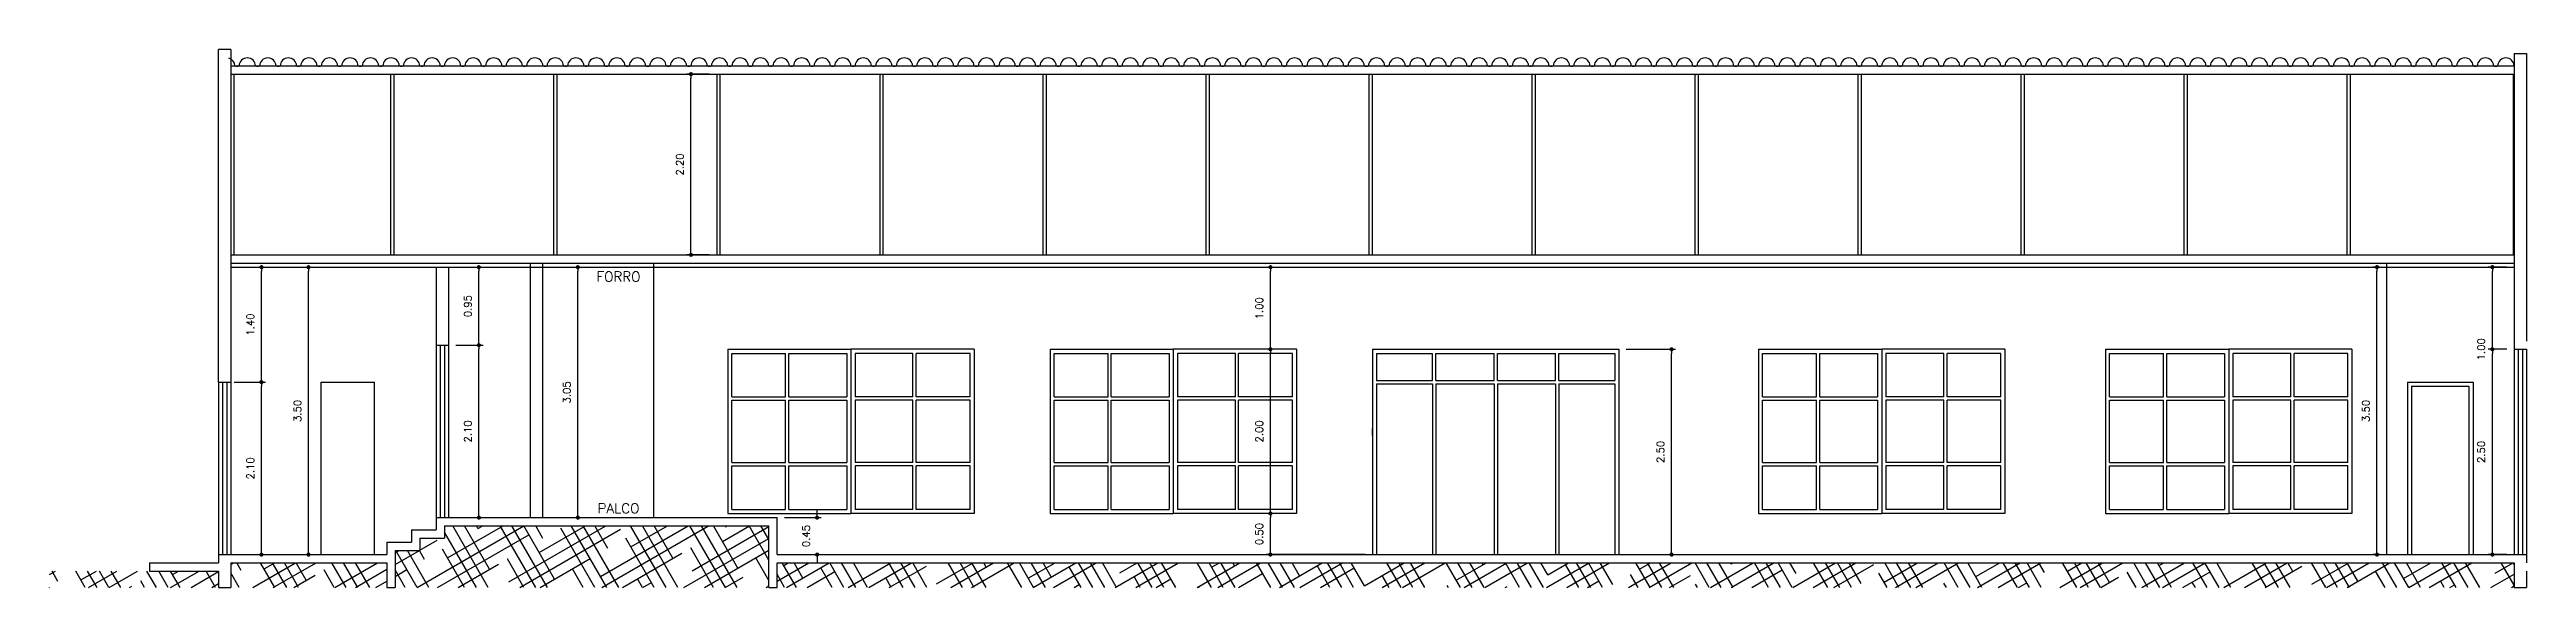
# Model space of a CAD drawing. Extents: x -206 to -86, y 71 to 127.
# Drawn here: x -119.97 to -89.81, y 120.13 to 126.68 of the extents above; entities that cross this region are included whole.
import ezdxf
from ezdxf.enums import TextEntityAlignment as Align

# ---------------------------------------------------------------- set-up
doc = ezdxf.new("R2010")
doc.units = 0
doc.header["$MEASUREMENT"] = 0
doc.layers.get('0').update_dxf_attribs({"linetype": 'CONTINUOUS'})
doc.layers.get('DEFPOINTS').update_dxf_attribs({"linetype": 'CONTINUOUS'})
for name, color, linetype in [('ALVENARIA', 7, 'CONTINUOUS'), ('ALVENARIA1', 44, 'CONTINUOUS'), ('COBERTURA', 6, 'CONTINUOUS'), ('COTA', 1, 'CONTINUOUS'), ('HATCH', 30, 'CONTINUOUS'), ('JAPOR', 142, 'CONTINUOUS'), ('TEXTO2', 40, 'CONTINUOUS')]:
    doc.layers.add(name, color=color, linetype=linetype)
doc.styles.add('SIMPLEX', font='SIMPLEX.SHX')
doc.dimstyles.new('DIM50', dxfattribs={"dimtxt": 0.09, "dimasz": 0.05, "dimexe": 0.05, "dimexo": 0.09, "dimgap": 0.09, "dimtad": 1, "dimzin": 0, "dimdsep": 46, "dimtxsty": 'SIMPLEX', "dimblk": 'DOT', "dimcen": 0.09, "dimadec": 0, "dimazin": 0, "dimtfac": 1, "dimtix": 1, "dimtofl": 0, "dimtmove": 2, "dimatfit": 3, "dimldrblk": 'DOT', "dimfxl": 1, "dimtolj": 1, "dimtzin": 0, "dimarcsym": 0})
pattern_1 = [(30, (77.01125, 8.7007), (0.3705127, 0.358253175), [2, -1]), (120, (77.01125, 8.7007), (0.141746825, -0.4955127), [2, -1])]

msp = doc.modelspace()

# ---------------------------------------------------------------- texts
at = {"layer": 'TEXTO2', "style": 'SIMPLEX'}
for s, p in [('FORRO', (-113.04, 123.852)), ('PALCO', (-113.04, 121.03))]:
    msp.add_text(s, height=0.12, dxfattribs=at).set_placement(p, align=Align.CENTER)

# ---------------------------------------------------------------- blocks, each defined once
blk = doc.blocks.new('DOT')
at = {"layer": 'ALVENARIA', "color": 0, "linetype": 'ByBlock'}
blk.add_line((-0.5, 0), (-1, 0), dxfattribs=at)
at = {"layer": 'ALVENARIA', "color": 0, "linetype": 'ByBlock', "const_width": 0.5}
blk.add_lwpolyline([(-0.25, 0, 1), (0.25, 0, 1)], format="xyb", close=True, dxfattribs=at)
blk = doc.blocks.new('*D160')
at = {"color": 0, "linetype": 'ByBlock'}
for p, q in [((-117.67, 124.027), (-116.765, 124.027)), ((-116.815, 120.577), (-116.815, 123.977)), ((-117.67, 120.527), (-116.765, 120.527))]:
    blk.add_line(p, q, dxfattribs=at)
at = {"layer": 'DEFPOINTS', "color": 0, "linetype": 'ByBlock'}
for p in [(-117.76, 124.027), (-116.815, 124.027), (-117.76, 120.527)]:
    blk.add_point(p, dxfattribs=at)
at = {"color": 0, "linetype": 'ByBlock', "xscale": 0.05, "yscale": 0.05, "zscale": 0.05}
for p, rotation in [((-116.815, 124.027), 90), ((-116.815, 120.527), 270)]:
    blk.add_blockref('DOT', p, dxfattribs=dict(at, rotation=rotation))
at = {"color": 0, "linetype": 'ByBlock', "insert": (-116.95, 122.277), "char_height": 0.09, "attachment_point": 5, "rotation": 90, "style": 'SIMPLEX'}
blk.add_mtext('\\A1;3.50', dxfattribs=at)
blk = doc.blocks.new('*D161')
at = {"color": 0, "linetype": 'ByBlock'}
for p, q in [((-91.6, 124.027), (-91.68, 124.027)), ((-91.63, 120.577), (-91.63, 123.977)), ((-91.6, 120.527), (-91.68, 120.527))]:
    blk.add_line(p, q, dxfattribs=at)
at = {"layer": 'DEFPOINTS', "color": 0, "linetype": 'ByBlock'}
for p in [(-91.63, 124.027), (-91.51, 124.027), (-91.51, 120.527)]:
    blk.add_point(p, dxfattribs=at)
at = {"color": 0, "linetype": 'ByBlock', "xscale": 0.05, "yscale": 0.05, "zscale": 0.05}
for p, rotation in [((-91.63, 124.027), 90), ((-91.63, 120.527), 270)]:
    blk.add_blockref('DOT', p, dxfattribs=dict(at, rotation=rotation))
at = {"color": 0, "linetype": 'ByBlock', "insert": (-91.765, 122.277), "char_height": 0.09, "attachment_point": 5, "rotation": 90, "style": 'SIMPLEX'}
blk.add_mtext('\\A1;3.50', dxfattribs=at)
blk = doc.blocks.new('*D181')
at = {"color": 0, "linetype": 'ByBlock'}
for p, q in [((-90.05, 123.027), (-90.275, 123.027)), ((-90.225, 120.577), (-90.225, 122.977)), ((-90.05, 120.527), (-90.275, 120.527))]:
    blk.add_line(p, q, dxfattribs=at)
at = {"layer": 'DEFPOINTS', "color": 0, "linetype": 'ByBlock'}
for p in [(-90.225, 123.027), (-89.96, 123.027), (-89.96, 120.527)]:
    blk.add_point(p, dxfattribs=at)
at = {"color": 0, "linetype": 'ByBlock', "xscale": 0.05, "yscale": 0.05, "zscale": 0.05}
for p, rotation in [((-90.225, 123.027), 90), ((-90.225, 120.527), 270)]:
    blk.add_blockref('DOT', p, dxfattribs=dict(at, rotation=rotation))
at = {"color": 0, "linetype": 'ByBlock', "insert": (-90.36, 121.777), "char_height": 0.09, "attachment_point": 5, "rotation": 90, "style": 'SIMPLEX'}
blk.add_mtext('\\A1;2.50', dxfattribs=at)
blk = doc.blocks.new('*D182')
at = {"color": 0, "linetype": 'ByBlock'}
for p, q in [((-90.05, 124.027), (-90.275, 124.027)), ((-90.225, 123.077), (-90.225, 123.977)), ((-90.05, 123.027), (-90.275, 123.027))]:
    blk.add_line(p, q, dxfattribs=at)
at = {"layer": 'DEFPOINTS', "color": 0, "linetype": 'ByBlock'}
for p in [(-90.225, 124.027), (-89.96, 124.027), (-89.96, 123.027)]:
    blk.add_point(p, dxfattribs=at)
at = {"color": 0, "linetype": 'ByBlock', "xscale": 0.05, "yscale": 0.05, "zscale": 0.05}
for p, rotation in [((-90.225, 124.027), 90), ((-90.225, 123.027), 270)]:
    blk.add_blockref('DOT', p, dxfattribs=dict(at, rotation=rotation))
at = {"color": 0, "linetype": 'ByBlock', "insert": (-90.36, 123.027), "char_height": 0.09, "attachment_point": 5, "rotation": 90, "style": 'SIMPLEX'}
blk.add_mtext('\\A1;1.00', dxfattribs=at)
blk = doc.blocks.new('*D188')
at = {"color": 0, "linetype": 'ByBlock'}
for p, q in [((-117.72, 122.627), (-117.338, 122.627)), ((-117.388, 120.577), (-117.388, 122.577)), ((-117.67, 120.527), (-117.338, 120.527))]:
    blk.add_line(p, q, dxfattribs=at)
at = {"layer": 'DEFPOINTS', "color": 0, "linetype": 'ByBlock'}
for p in [(-117.81, 122.627), (-117.388, 122.627), (-117.76, 120.527)]:
    blk.add_point(p, dxfattribs=at)
at = {"color": 0, "linetype": 'ByBlock', "xscale": 0.05, "yscale": 0.05, "zscale": 0.05}
for p, rotation in [((-117.388, 122.627), 90), ((-117.388, 120.527), 270)]:
    blk.add_blockref('DOT', p, dxfattribs=dict(at, rotation=rotation))
at = {"color": 0, "linetype": 'ByBlock', "insert": (-117.523, 121.577), "char_height": 0.09, "attachment_point": 5, "rotation": 90, "style": 'SIMPLEX'}
blk.add_mtext('\\A1;2.10', dxfattribs=at)
blk = doc.blocks.new('*D189')
at = {"color": 0, "linetype": 'ByBlock'}
for p, q in [((-117.67, 124.027), (-117.338, 124.027)), ((-117.388, 122.677), (-117.388, 123.977))]:
    blk.add_line(p, q, dxfattribs=at)
at = {"layer": 'DEFPOINTS', "color": 0, "linetype": 'ByBlock'}
for p in [(-117.76, 124.027), (-117.388, 124.027), (-117.81, 122.627)]:
    blk.add_point(p, dxfattribs=at)
at = {"color": 0, "linetype": 'ByBlock', "xscale": 0.05, "yscale": 0.05, "zscale": 0.05}
for p, rotation in [((-117.388, 124.027), 90), ((-117.388, 122.627), 270)]:
    blk.add_blockref('DOT', p, dxfattribs=dict(at, rotation=rotation))
at = {"color": 0, "linetype": 'ByBlock', "insert": (-117.523, 123.327), "char_height": 0.09, "attachment_point": 5, "rotation": 90, "style": 'SIMPLEX'}
blk.add_mtext('\\A1;1.40', dxfattribs=at)
blk = doc.blocks.new('*D190')
at = {"color": 0, "linetype": 'ByBlock'}
for p, q in [((-115.02, 123.077), (-114.69, 123.077)), ((-114.74, 121.027), (-114.74, 123.027)), ((-115.02, 120.977), (-114.69, 120.977))]:
    blk.add_line(p, q, dxfattribs=at)
at = {"layer": 'DEFPOINTS', "color": 0, "linetype": 'ByBlock'}
for p in [(-115.11, 123.077), (-114.74, 123.077), (-115.11, 120.977)]:
    blk.add_point(p, dxfattribs=at)
at = {"color": 0, "linetype": 'ByBlock', "xscale": 0.05, "yscale": 0.05, "zscale": 0.05}
for p, rotation in [((-114.74, 123.077), 90), ((-114.74, 120.977), 270)]:
    blk.add_blockref('DOT', p, dxfattribs=dict(at, rotation=rotation))
at = {"color": 0, "linetype": 'ByBlock', "insert": (-114.875, 122.027), "char_height": 0.09, "attachment_point": 5, "rotation": 90, "style": 'SIMPLEX'}
blk.add_mtext('\\A1;2.10', dxfattribs=at)
blk = doc.blocks.new('*D191')
at = {"color": 0, "linetype": 'ByBlock'}
for p, q in [((-115.02, 124.027), (-114.69, 124.027)), ((-114.74, 123.127), (-114.74, 123.977))]:
    blk.add_line(p, q, dxfattribs=at)
at = {"layer": 'DEFPOINTS', "color": 0, "linetype": 'ByBlock'}
for p in [(-115.11, 124.027), (-114.74, 124.027), (-115.11, 123.077)]:
    blk.add_point(p, dxfattribs=at)
at = {"color": 0, "linetype": 'ByBlock', "xscale": 0.05, "yscale": 0.05, "zscale": 0.05}
for p, rotation in [((-114.74, 124.027), 90), ((-114.74, 123.077), 270)]:
    blk.add_blockref('DOT', p, dxfattribs=dict(at, rotation=rotation))
at = {"color": 0, "linetype": 'ByBlock', "insert": (-114.875, 123.552), "char_height": 0.09, "attachment_point": 5, "rotation": 90, "style": 'SIMPLEX'}
blk.add_mtext('\\A1;0.95', dxfattribs=at)
blk = doc.blocks.new('*D192')
at = {"color": 0, "linetype": 'ByBlock'}
for p, q in [((-113.87, 124.027), (-113.485, 124.027)), ((-113.535, 121.027), (-113.535, 123.977)), ((-113.87, 120.977), (-113.485, 120.977))]:
    blk.add_line(p, q, dxfattribs=at)
at = {"layer": 'DEFPOINTS', "color": 0, "linetype": 'ByBlock'}
for p in [(-113.96, 124.027), (-113.535, 124.027), (-113.96, 120.977)]:
    blk.add_point(p, dxfattribs=at)
at = {"color": 0, "linetype": 'ByBlock', "xscale": 0.05, "yscale": 0.05, "zscale": 0.05}
for p, rotation in [((-113.535, 124.027), 90), ((-113.535, 120.977), 270)]:
    blk.add_blockref('DOT', p, dxfattribs=dict(at, rotation=rotation))
at = {"color": 0, "linetype": 'ByBlock', "insert": (-113.67, 122.502), "char_height": 0.09, "attachment_point": 5, "rotation": 90, "style": 'SIMPLEX'}
blk.add_mtext('\\A1;3.05', dxfattribs=at)
blk = doc.blocks.new('*D193')
at = {"color": 0, "linetype": 'ByBlock'}
for p, q in [((-104.875, 121.027), (-105.153, 121.027)), ((-105.103, 120.577), (-105.103, 120.977)), ((-103.95, 120.527), (-105.153, 120.527))]:
    blk.add_line(p, q, dxfattribs=at)
at = {"layer": 'DEFPOINTS', "color": 0, "linetype": 'ByBlock'}
for p in [(-105.103, 121.027), (-104.785, 121.027), (-103.86, 120.527)]:
    blk.add_point(p, dxfattribs=at)
at = {"color": 0, "linetype": 'ByBlock', "xscale": 0.05, "yscale": 0.05, "zscale": 0.05}
for p, rotation in [((-105.103, 121.027), 90), ((-105.103, 120.527), 270)]:
    blk.add_blockref('DOT', p, dxfattribs=dict(at, rotation=rotation))
at = {"color": 0, "linetype": 'ByBlock', "insert": (-105.238, 120.777), "char_height": 0.09, "attachment_point": 5, "rotation": 90, "style": 'SIMPLEX'}
blk.add_mtext('\\A1;0.50', dxfattribs=at)
blk = doc.blocks.new('*D194')
at = {"color": 0, "linetype": 'ByBlock'}
for p, q in [((-104.875, 123.027), (-105.153, 123.027)), ((-105.103, 121.077), (-105.103, 122.977))]:
    blk.add_line(p, q, dxfattribs=at)
at = {"layer": 'DEFPOINTS', "color": 0, "linetype": 'ByBlock'}
for p in [(-105.103, 123.027), (-104.785, 123.027), (-104.785, 121.027)]:
    blk.add_point(p, dxfattribs=at)
at = {"color": 0, "linetype": 'ByBlock', "xscale": 0.05, "yscale": 0.05, "zscale": 0.05}
for p, rotation in [((-105.103, 123.027), 90), ((-105.103, 121.027), 270)]:
    blk.add_blockref('DOT', p, dxfattribs=dict(at, rotation=rotation))
at = {"color": 0, "linetype": 'ByBlock', "insert": (-105.238, 122.027), "char_height": 0.09, "attachment_point": 5, "rotation": 90, "style": 'SIMPLEX'}
blk.add_mtext('\\A1;2.00', dxfattribs=at)
blk = doc.blocks.new('*D195')
at = {"color": 0, "linetype": 'ByBlock'}
for p, q in [((-113.87, 124.027), (-105.053, 124.027)), ((-105.103, 123.077), (-105.103, 123.977))]:
    blk.add_line(p, q, dxfattribs=at)
at = {"layer": 'DEFPOINTS', "color": 0, "linetype": 'ByBlock'}
for p in [(-113.96, 124.027), (-105.103, 124.027), (-104.785, 123.027)]:
    blk.add_point(p, dxfattribs=at)
at = {"color": 0, "linetype": 'ByBlock', "xscale": 0.05, "yscale": 0.05, "zscale": 0.05}
for p, rotation in [((-105.103, 124.027), 90), ((-105.103, 123.027), 270)]:
    blk.add_blockref('DOT', p, dxfattribs=dict(at, rotation=rotation))
at = {"color": 0, "linetype": 'ByBlock', "insert": (-105.238, 123.527), "char_height": 0.09, "attachment_point": 5, "rotation": 90, "style": 'SIMPLEX'}
blk.add_mtext('\\A1;1.00', dxfattribs=at)
blk = doc.blocks.new('*D196')
at = {"color": 0, "linetype": 'ByBlock'}
for p, q in [((-100.77, 123.027), (-100.169, 123.027)), ((-100.219, 120.577), (-100.219, 122.977)), ((-100.77, 120.527), (-100.169, 120.527))]:
    blk.add_line(p, q, dxfattribs=at)
at = {"layer": 'DEFPOINTS', "color": 0, "linetype": 'ByBlock'}
for p in [(-100.86, 123.027), (-100.219, 123.027), (-100.86, 120.527)]:
    blk.add_point(p, dxfattribs=at)
at = {"color": 0, "linetype": 'ByBlock', "xscale": 0.05, "yscale": 0.05, "zscale": 0.05}
for p, rotation in [((-100.219, 123.027), 90), ((-100.219, 120.527), 270)]:
    blk.add_blockref('DOT', p, dxfattribs=dict(at, rotation=rotation))
at = {"color": 0, "linetype": 'ByBlock', "insert": (-100.354, 121.777), "char_height": 0.09, "attachment_point": 5, "rotation": 90, "style": 'SIMPLEX'}
blk.add_mtext('\\A1;2.50', dxfattribs=at)
blk = doc.blocks.new('*D197')
at = {"color": 0, "linetype": 'ByBlock'}
for p, q in [((-111.02, 120.977), (-110.572, 120.977)), ((-110.622, 121.027), (-110.622, 121.077)), ((-111.02, 120.527), (-110.572, 120.527)), ((-110.622, 120.477), (-110.622, 120.427))]:
    blk.add_line(p, q, dxfattribs=at)
at = {"layer": 'DEFPOINTS', "color": 0, "linetype": 'ByBlock'}
for p in [(-111.11, 120.977), (-110.622, 120.977), (-111.11, 120.527)]:
    blk.add_point(p, dxfattribs=at)
at = {"color": 0, "linetype": 'ByBlock', "xscale": 0.05, "yscale": 0.05, "zscale": 0.05}
for p, rotation in [((-110.622, 120.977), 270), ((-110.622, 120.527), 90)]:
    blk.add_blockref('DOT', p, dxfattribs=dict(at, rotation=rotation))
at = {"color": 0, "linetype": 'ByBlock', "insert": (-110.757, 120.752), "char_height": 0.09, "attachment_point": 5, "rotation": 90, "style": 'SIMPLEX'}
blk.add_mtext('\\A1;0.45', dxfattribs=at)
blk = doc.blocks.new('*D210')
at = {"color": 0, "linetype": 'ByBlock'}
for p, q in [((-111.935, 126.377), (-112.208, 126.377)), ((-112.158, 124.227), (-112.158, 126.327)), ((-111.935, 124.177), (-112.208, 124.177))]:
    blk.add_line(p, q, dxfattribs=at)
at = {"layer": 'DEFPOINTS', "color": 0, "linetype": 'ByBlock'}
for p in [(-112.158, 126.377), (-111.845, 126.377), (-111.845, 124.177)]:
    blk.add_point(p, dxfattribs=at)
at = {"color": 0, "linetype": 'ByBlock', "xscale": 0.05, "yscale": 0.05, "zscale": 0.05}
for p, rotation in [((-112.158, 126.377), 90), ((-112.158, 124.177), 270)]:
    blk.add_blockref('DOT', p, dxfattribs=dict(at, rotation=rotation))
at = {"color": 0, "linetype": 'ByBlock', "insert": (-112.293, 125.277), "char_height": 0.09, "attachment_point": 5, "rotation": 90, "style": 'SIMPLEX'}
blk.add_mtext('\\A1;2.20', dxfattribs=at)

# ---------------------------------------------------------------- dimensions: what is measured, and where the dimension line sits
at = {"layer": 'COTA'}
for base, p1, p2, picture, middle in [((-117.388, 124.027), (-117.81, 122.627), (-117.76, 124.027), '*D189', (-117.523, 123.327)), ((-114.74, 124.027), (-115.11, 123.077), (-115.11, 124.027), '*D191', (-114.875, 123.552)), ((-105.103, 124.027), (-104.785, 123.027), (-113.96, 124.027), '*D195', (-105.238, 123.527)), ((-105.103, 123.027), (-104.785, 121.027), (-104.785, 123.027), '*D194', (-105.238, 122.027))]:
    dim = msp.add_linear_dim(base=base, p1=p1, p2=p2, angle=90, dimstyle='DIM50', override={"dimse1": 1}, dxfattribs=at)
    dim.commit()
    dim.dimension.update_dxf_attribs({"geometry": picture, "text_midpoint": middle})
for base, p1, p2, picture, middle in [((-116.815, 124.027), (-117.76, 120.527), (-117.76, 124.027), '*D160', (-116.95, 122.277)), ((-113.535, 124.027), (-113.96, 120.977), (-113.96, 124.027), '*D192', (-113.67, 122.502)), ((-91.63, 124.027), (-91.51, 120.527), (-91.51, 124.027), '*D161', (-91.765, 122.277)), ((-114.74, 123.077), (-115.11, 120.977), (-115.11, 123.077), '*D190', (-114.875, 122.027)), ((-100.219, 123.027), (-100.86, 120.527), (-100.86, 123.027), '*D196', (-100.354, 121.777)), ((-90.225, 123.027), (-89.96, 120.527), (-89.96, 123.027), '*D181', (-90.36, 121.777)), ((-117.388, 122.627), (-117.76, 120.527), (-117.81, 122.627), '*D188', (-117.523, 121.577)), ((-110.622, 120.977), (-111.11, 120.527), (-111.11, 120.977), '*D197', (-110.757, 120.752)), ((-105.103, 121.027), (-103.86, 120.527), (-104.785, 121.027), '*D193', (-105.238, 120.777))]:
    dim = msp.add_linear_dim(base=base, p1=p1, p2=p2, angle=90, dimstyle='DIM50', dxfattribs=at)
    dim.commit()
    dim.dimension.update_dxf_attribs({"geometry": picture, "text_midpoint": middle})
dim = msp.add_linear_dim(base=(-90.225, 124.027), p1=(-89.96, 123.027), p2=(-89.96, 124.027), angle=90, dimstyle='DIM50', dxfattribs=at)
dim.commit()
dim.dimension.update_dxf_attribs({"geometry": '*D182', "text_midpoint": (-90.36, 123.027), "dimtype": 160})
at = {"layer": 'HATCH'}
dim = msp.add_linear_dim(base=(-112.158, 126.377), p1=(-111.845, 124.177), p2=(-111.845, 126.377), angle=90, dimstyle='DIM50', dxfattribs=at)
dim.commit()
dim.dimension.update_dxf_attribs({"geometry": '*D210', "text_midpoint": (-112.293, 125.277)})

# ---------------------------------------------------------------- hatches: boundary and pattern name
at = {"layer": 'HATCH'}
h = msp.add_hatch(dxfattribs=at)
h.set_pattern_fill('HOUND', color=256, scale=2, angle=30, style=0)
h.set_pattern_definition(pattern_1)
h.paths.add_polyline_path([(-117.91, 120.327), (-118.752, 120.327), (-119.968, 120.327), (-119.968, 120.127), (-117.91, 120.127)])
h.paths.add_polyline_path([(-115.86, 120.427), (-117.76, 120.427), (-117.76, 120.127), (-115.86, 120.127)])
h.paths.add_polyline_path([(-111.21, 120.877), (-115.16, 120.877), (-115.16, 120.727), (-115.46, 120.727), (-115.46, 120.577), (-115.76, 120.577), (-115.76, 120.127), (-111.21, 120.127)])
h = msp.add_hatch(dxfattribs=at)
h.set_pattern_fill('HOUND', color=256, scale=2, angle=30, style=0)
h.set_pattern_definition(pattern_1)
h.paths.add_polyline_path([(-89.96, 120.427), (-91.51, 120.427), (-111.11, 120.427), (-111.11, 120.127), (-89.96, 120.127)])

# ---------------------------------------------------------------- linework, layer by layer
at = {"layer": 'ALVENARIA'}
for p, q in [((-117.91, 122.627), (-117.91, 126.677)), ((-117.76, 126.677), (-117.91, 126.677)), ((-117.76, 126.677), (-117.76, 122.627)), ((-89.96, 126.627), (-89.96, 123.027)), ((-89.96, 126.627), (-89.81, 126.627)), ((-89.81, 126.627), (-89.81, 123.127)), ((-115.26, 124.027), (-115.26, 123.077)), ((-115.11, 124.027), (-115.11, 123.077)), ((-114.11, 120.977), (-114.11, 124.077)), ((-114.11, 120.977), (-114.11, 124.027)), ((-113.96, 120.977), (-113.96, 124.077)), ((-113.96, 120.977), (-113.96, 124.027)), ((-115.26, 123.077), (-115.11, 123.077)), ((-89.96, 123.027), (-89.81, 123.027)), ((-89.96, 123.027), (-89.81, 123.027)), ((-89.96, 123.027), (-89.96, 123.027)), ((-89.81, 123.027), (-89.81, 123.027)), ((-117.91, 122.627), (-117.76, 122.627)), ((-115.26, 120.977), (-111.11, 120.977)), ((-115.26, 120.977), (-115.26, 120.827)), ((-111.11, 120.527), (-111.11, 120.977)), ((-115.86, 120.677), (-115.86, 120.527)), ((-115.86, 120.677), (-115.56, 120.677)), ((-115.56, 120.827), (-115.56, 120.677)), ((-115.56, 120.827), (-115.26, 120.827)), ((-115.46, 120.727), (-115.16, 120.727)), ((-115.46, 120.727), (-115.46, 120.577)), ((-115.16, 120.877), (-111.21, 120.877)), ((-115.16, 120.877), (-115.16, 120.727)), ((-111.21, 120.127), (-111.21, 120.877)), ((-118.752, 120.427), (-117.91, 120.427)), ((-118.752, 120.427), (-118.752, 120.327)), ((-117.91, 120.527), (-115.86, 120.527)), ((-117.91, 120.527), (-117.91, 120.427)), ((-117.76, 120.427), (-117.76, 120.127)), ((-117.76, 120.427), (-115.86, 120.427)), ((-115.86, 120.427), (-115.86, 120.127)), ((-115.76, 120.577), (-115.46, 120.577)), ((-115.76, 120.577), (-115.76, 120.127)), ((-111.11, 120.527), (-89.81, 120.527)), ((-111.11, 120.127), (-111.11, 120.427)), ((-111.11, 120.427), (-91.51, 120.427)), ((-91.51, 120.427), (-89.96, 120.427)), ((-89.96, 120.427), (-89.96, 120.127)), ((-89.81, 120.527), (-89.81, 120.427)), ((-118.752, 120.327), (-117.91, 120.327)), ((-117.91, 120.327), (-117.91, 120.127)), ((-117.91, 120.127), (-117.76, 120.127)), ((-115.86, 120.127), (-115.76, 120.127)), ((-111.21, 120.127), (-111.11, 120.127)), ((-89.96, 120.127), (-89.81, 120.127)), ((-89.81, 120.327), (-89.81, 120.127))]:
    msp.add_line(p, q, dxfattribs=at)
at = {"layer": 'ALVENARIA1'}
for p, q in [((-117.76, 124.077), (-114.11, 124.077)), ((-117.76, 124.027), (-89.96, 124.027)), ((-113.83, 124.077), (-89.96, 124.077)), ((-91.51, 120.527), (-91.51, 124.077))]:
    msp.add_line(p, q, dxfattribs=at)
at = {"layer": 'COBERTURA'}
for p, q in [((-117.76, 126.477), (-89.96, 126.477)), ((-117.76, 126.377), (-89.96, 126.377)), ((-117.725, 126.38), (-117.725, 124.177)), ((-115.815, 126.38), (-115.815, 124.177)), ((-115.775, 126.38), (-115.775, 124.177)), ((-113.83, 126.38), (-113.83, 124.177)), ((-113.79, 126.38), (-113.79, 124.177)), ((-111.845, 126.38), (-111.845, 124.177)), ((-111.805, 126.38), (-111.805, 124.177)), ((-109.86, 126.38), (-109.86, 124.177)), ((-109.82, 126.38), (-109.82, 124.177)), ((-107.875, 126.38), (-107.875, 124.177)), ((-107.835, 126.38), (-107.835, 124.177)), ((-105.89, 126.38), (-105.89, 124.177)), ((-105.85, 126.38), (-105.85, 124.177)), ((-103.905, 126.38), (-103.905, 124.177)), ((-103.865, 126.38), (-103.865, 124.177)), ((-101.92, 126.38), (-101.92, 124.177)), ((-101.88, 126.38), (-101.88, 124.177)), ((-99.935, 126.38), (-99.935, 124.177)), ((-99.895, 126.38), (-99.895, 124.177)), ((-97.95, 126.38), (-97.95, 124.177)), ((-97.91, 126.38), (-97.91, 124.177)), ((-95.965, 126.38), (-95.965, 124.177)), ((-95.925, 126.38), (-95.925, 124.177)), ((-93.98, 126.38), (-93.98, 124.177)), ((-93.94, 126.38), (-93.94, 124.177)), ((-91.995, 126.38), (-91.995, 124.177)), ((-91.955, 126.38), (-91.955, 124.177)), ((-89.97, 126.38), (-89.97, 124.177)), ((-89.97, 126.38), (-89.97, 124.177)), ((-117.76, 124.177), (-89.96, 124.177)), ((-117.76, 124.077), (-90.46, 124.077))]:
    msp.add_line(p, q, dxfattribs=at)
for centre, start, end in [((-117.81, 126.474), 1.8272, 75.4924), ((-117.685, 126.574), 255.4924, 284.5076), ((-117.685, 126.574), 255.4924, 284.5076), ((-117.56, 126.474), 1.8272, 178.1728), ((-117.435, 126.574), 255.4924, 284.5076), ((-117.435, 126.574), 255.4924, 284.5076), ((-117.31, 126.474), 1.8272, 178.1728), ((-117.185, 126.574), 255.4924, 284.5076), ((-117.06, 126.474), 1.8272, 178.1728), ((-116.935, 126.574), 255.4924, 284.5076), ((-116.81, 126.474), 1.8272, 178.1728), ((-116.685, 126.574), 255.4924, 284.5076), ((-116.56, 126.474), 1.8272, 178.1728), ((-116.435, 126.574), 255.4924, 284.5076), ((-116.31, 126.474), 1.8272, 178.1728), ((-116.185, 126.574), 255.4924, 284.5076), ((-116.06, 126.474), 1.8272, 178.1728), ((-115.935, 126.574), 255.4924, 284.5076), ((-115.81, 126.474), 1.8272, 178.1728), ((-115.685, 126.574), 255.4924, 284.5076), ((-115.56, 126.474), 1.8272, 178.1728), ((-115.435, 126.574), 255.4924, 284.5076), ((-115.31, 126.474), 1.8272, 178.1728), ((-115.185, 126.574), 255.4924, 284.5076), ((-115.06, 126.474), 1.8272, 178.1728), ((-114.935, 126.574), 255.4924, 284.5076), ((-114.81, 126.474), 1.8272, 178.1728), ((-114.685, 126.574), 255.4924, 284.5076), ((-114.56, 126.474), 1.8272, 178.1728), ((-114.435, 126.574), 255.4924, 284.5076), ((-114.31, 126.474), 1.8272, 178.1728), ((-114.185, 126.574), 255.4924, 284.5076), ((-114.06, 126.474), 1.8272, 178.1728), ((-113.935, 126.574), 255.4924, 284.5076), ((-113.81, 126.474), 1.8272, 178.1728), ((-113.685, 126.574), 255.4924, 284.5076), ((-113.56, 126.474), 1.8272, 178.1728), ((-113.435, 126.574), 255.4924, 284.5076), ((-113.31, 126.474), 1.8272, 178.1728), ((-113.185, 126.574), 255.4924, 284.5076), ((-113.06, 126.474), 1.8272, 178.1728), ((-112.935, 126.574), 255.4924, 284.5076), ((-112.935, 126.574), 255.4924, 284.5076), ((-112.81, 126.474), 1.8272, 178.1728), ((-112.685, 126.574), 255.4924, 284.5076), ((-112.56, 126.474), 1.8272, 178.1728), ((-112.435, 126.574), 255.4924, 284.5076), ((-112.31, 126.474), 1.8272, 178.1728), ((-112.185, 126.574), 255.4924, 284.5076), ((-112.06, 126.474), 1.8272, 178.1728), ((-111.935, 126.574), 255.4924, 284.5076), ((-111.81, 126.474), 1.8272, 178.1728), ((-111.685, 126.574), 255.4924, 284.5076), ((-111.56, 126.474), 1.8272, 178.1728), ((-111.435, 126.574), 255.4924, 284.5076), ((-111.31, 126.474), 1.8272, 178.1728), ((-111.185, 126.574), 255.4924, 284.5076), ((-111.06, 126.474), 1.8272, 178.1728), ((-110.935, 126.574), 255.4924, 284.5076), ((-110.81, 126.474), 1.8272, 178.1728), ((-110.685, 126.574), 255.4924, 284.5076), ((-110.56, 126.474), 1.8272, 178.1728), ((-110.435, 126.574), 255.4924, 284.5076), ((-110.31, 126.474), 1.8272, 178.1728), ((-110.185, 126.574), 255.4924, 284.5076), ((-110.06, 126.474), 1.8272, 178.1728), ((-109.935, 126.574), 255.4924, 284.5076), ((-109.81, 126.474), 1.8272, 178.1728), ((-109.685, 126.574), 255.4924, 284.5076), ((-109.56, 126.474), 1.8272, 178.1728), ((-109.435, 126.574), 255.4924, 284.5076), ((-109.31, 126.474), 1.8272, 178.1728), ((-109.185, 126.574), 255.4924, 284.5076), ((-109.06, 126.474), 1.8272, 178.1728), ((-108.935, 126.574), 255.4924, 284.5076), ((-108.81, 126.474), 1.8272, 178.1728), ((-108.685, 126.574), 255.4924, 284.5076), ((-108.56, 126.474), 1.8272, 178.1728), ((-108.435, 126.574), 255.4924, 284.5076), ((-108.435, 126.574), 255.4924, 284.5076), ((-108.31, 126.474), 1.8272, 178.1728), ((-108.185, 126.574), 255.4924, 284.5076), ((-108.06, 126.474), 1.8272, 178.1728), ((-107.935, 126.574), 255.4924, 284.5076), ((-107.81, 126.474), 1.8272, 178.1728), ((-107.685, 126.574), 255.4924, 284.5076), ((-107.56, 126.474), 1.8272, 178.1728), ((-107.435, 126.574), 255.4924, 284.5076), ((-107.31, 126.474), 1.8272, 178.1728), ((-107.185, 126.574), 255.4924, 284.5076), ((-107.06, 126.474), 1.8272, 178.1728), ((-106.935, 126.574), 255.4924, 284.5076), ((-106.81, 126.474), 1.8272, 178.1728), ((-106.685, 126.574), 255.4924, 284.5076), ((-106.56, 126.474), 1.8272, 178.1728), ((-106.435, 126.574), 255.4924, 284.5076), ((-106.31, 126.474), 1.8272, 178.1728), ((-106.185, 126.574), 255.4924, 284.5076), ((-106.06, 126.474), 1.8272, 178.1728), ((-105.935, 126.574), 255.4924, 284.5076), ((-105.81, 126.474), 1.8272, 178.1728), ((-105.685, 126.574), 255.4924, 284.5076), ((-105.56, 126.474), 1.8272, 178.1728), ((-105.435, 126.574), 255.4924, 284.5076), ((-105.31, 126.474), 1.8272, 178.1728), ((-105.185, 126.574), 255.4924, 284.5076), ((-105.06, 126.474), 1.8272, 178.1728), ((-104.935, 126.574), 255.4924, 284.5076), ((-104.81, 126.474), 1.8272, 178.1728), ((-104.685, 126.574), 255.4924, 284.5076), ((-104.56, 126.474), 1.8272, 178.1728), ((-104.435, 126.574), 255.4924, 284.5076), ((-104.31, 126.474), 1.8272, 178.1728), ((-104.185, 126.574), 255.4924, 284.5076), ((-104.06, 126.474), 1.8272, 178.1728), ((-103.935, 126.574), 255.4924, 284.5076), ((-103.935, 126.574), 255.4924, 284.5076), ((-103.81, 126.474), 1.8272, 178.1728), ((-103.685, 126.574), 255.4924, 284.5076), ((-103.56, 126.474), 1.8272, 178.1728), ((-103.435, 126.574), 255.4924, 284.5076), ((-103.31, 126.474), 1.8272, 178.1728), ((-103.185, 126.574), 255.4924, 284.5076), ((-103.06, 126.474), 1.8272, 178.1728), ((-102.935, 126.574), 255.4924, 284.5076), ((-102.81, 126.474), 1.8272, 178.1728), ((-102.685, 126.574), 255.4924, 284.5076), ((-102.56, 126.474), 1.8272, 178.1728), ((-102.435, 126.574), 255.4924, 284.5076), ((-102.31, 126.474), 1.8272, 178.1728), ((-102.185, 126.574), 255.4924, 284.5076), ((-102.06, 126.474), 1.8272, 178.1728), ((-101.935, 126.574), 255.4924, 284.5076), ((-101.81, 126.474), 1.8272, 178.1728), ((-101.685, 126.574), 255.4924, 284.5076), ((-101.56, 126.474), 1.8272, 178.1728), ((-101.435, 126.574), 255.4924, 284.5076), ((-101.31, 126.474), 1.8272, 178.1728), ((-101.185, 126.574), 255.4924, 284.5076), ((-101.06, 126.474), 1.8272, 178.1728), ((-100.935, 126.574), 255.4924, 284.5076), ((-100.81, 126.474), 1.8272, 178.1728), ((-100.685, 126.574), 255.4924, 284.5076), ((-100.56, 126.474), 1.8272, 178.1728), ((-100.435, 126.574), 255.4924, 284.5076), ((-100.31, 126.474), 1.8272, 178.1728), ((-100.185, 126.574), 255.4924, 284.5076), ((-100.06, 126.474), 1.8272, 178.1728), ((-99.935, 126.574), 255.4924, 284.5076), ((-99.81, 126.474), 1.8272, 178.1728), ((-99.685, 126.574), 255.4924, 284.5076), ((-99.56, 126.474), 1.8272, 178.1728), ((-99.435, 126.574), 255.4924, 284.5076), ((-99.435, 126.574), 255.4924, 284.5076), ((-99.31, 126.474), 1.8272, 178.1728), ((-99.185, 126.574), 255.4924, 284.5076), ((-99.06, 126.474), 1.8272, 178.1728), ((-98.935, 126.574), 255.4924, 284.5076), ((-98.81, 126.474), 1.8272, 178.1728), ((-98.685, 126.574), 255.4924, 284.5076), ((-98.56, 126.474), 1.8272, 178.1728), ((-98.435, 126.574), 255.4924, 284.5076), ((-98.31, 126.474), 1.8272, 178.1728), ((-98.185, 126.574), 255.4924, 284.5076), ((-98.06, 126.474), 1.8272, 178.1728), ((-97.935, 126.574), 255.4924, 284.5076), ((-97.81, 126.474), 1.8272, 178.1728), ((-97.685, 126.574), 255.4924, 284.5076), ((-97.56, 126.474), 1.8272, 178.1728), ((-97.435, 126.574), 255.4924, 284.5076), ((-97.31, 126.474), 1.8272, 178.1728), ((-97.185, 126.574), 255.4924, 284.5076), ((-97.06, 126.474), 1.8272, 178.1728), ((-96.935, 126.574), 255.4924, 284.5076), ((-96.81, 126.474), 1.8272, 178.1728), ((-96.685, 126.574), 255.4924, 284.5076), ((-96.56, 126.474), 1.8272, 178.1728), ((-96.435, 126.574), 255.4924, 284.5076), ((-96.31, 126.474), 1.8272, 178.1728), ((-96.185, 126.574), 255.4924, 284.5076), ((-96.06, 126.474), 1.8272, 178.1728), ((-95.935, 126.574), 255.4924, 284.5076), ((-95.81, 126.474), 1.8272, 178.1728), ((-95.685, 126.574), 255.4924, 284.5076), ((-95.56, 126.474), 1.8272, 178.1728), ((-95.435, 126.574), 255.4924, 284.5076), ((-95.31, 126.474), 1.8272, 178.1728), ((-95.185, 126.574), 255.4924, 284.5076), ((-95.06, 126.474), 1.8272, 178.1728), ((-94.935, 126.574), 255.4924, 284.5076), ((-94.935, 126.574), 255.4924, 284.5076), ((-94.81, 126.474), 1.8272, 178.1728), ((-94.685, 126.574), 255.4924, 284.5076), ((-94.56, 126.474), 1.8272, 178.1728), ((-94.435, 126.574), 255.4924, 284.5076), ((-94.31, 126.474), 1.8272, 178.1728), ((-94.185, 126.574), 255.4924, 284.5076), ((-94.06, 126.474), 1.8272, 178.1728), ((-93.935, 126.574), 255.4924, 284.5076), ((-93.81, 126.474), 1.8272, 178.1728), ((-93.685, 126.574), 255.4924, 284.5076), ((-93.56, 126.474), 1.8272, 178.1728), ((-93.435, 126.574), 255.4924, 284.5076), ((-93.31, 126.474), 1.8272, 178.1728), ((-93.185, 126.574), 255.4924, 284.5076), ((-93.06, 126.474), 1.8272, 178.1728), ((-92.935, 126.574), 255.4924, 284.5076), ((-92.81, 126.474), 1.8272, 178.1728), ((-92.685, 126.574), 255.4924, 284.5076), ((-92.56, 126.474), 1.8272, 178.1728), ((-92.435, 126.574), 255.4924, 284.5076), ((-92.31, 126.474), 1.8272, 178.1728), ((-92.185, 126.574), 255.4924, 284.5076), ((-92.06, 126.474), 1.8272, 178.1728), ((-91.935, 126.574), 255.4924, 284.5076), ((-91.81, 126.474), 1.8272, 178.1728), ((-91.685, 126.574), 255.4924, 284.5076), ((-91.56, 126.474), 1.8272, 178.1728), ((-91.435, 126.574), 255.4924, 284.5076), ((-91.31, 126.474), 1.8272, 178.1728), ((-91.185, 126.574), 255.4924, 284.5076), ((-91.06, 126.474), 1.8272, 178.1728), ((-90.935, 126.574), 255.4924, 284.5076), ((-90.81, 126.474), 1.8272, 178.1728), ((-90.685, 126.574), 255.4924, 284.5076), ((-90.56, 126.474), 1.8272, 178.1728), ((-90.435, 126.574), 255.4924, 284.5076), ((-90.435, 126.574), 255.4924, 284.5076), ((-90.31, 126.474), 1.8272, 178.1728), ((-90.185, 126.574), 255.4924, 284.5076), ((-90.06, 126.474), 1.8272, 178.1728)]:
    msp.add_arc(centre, 0.1, start, end, dxfattribs=at)
at = {"layer": 'HATCH'}
for p, q in [((-112.61, 120.977), (-112.61, 124.077)), ((-91.51, 120.527), (-91.51, 124.081))]:
    msp.add_line(p, q, dxfattribs=at)
at = {"layer": 'JAPOR'}
for p, q in [((-115.26, 123.077), (-115.26, 120.977)), ((-115.21, 123.077), (-115.21, 120.977)), ((-115.16, 123.077), (-115.16, 120.977)), ((-115.11, 123.077), (-115.11, 120.977)), ((-111.71, 123.027), (-110.21, 123.027)), ((-111.71, 123.027), (-111.71, 121.027)), ((-111.66, 122.977), (-111.005, 122.977)), ((-111.66, 122.447), (-111.66, 122.977)), ((-111.005, 122.447), (-111.005, 122.977)), ((-110.965, 122.977), (-110.26, 122.977)), ((-110.965, 122.447), (-110.965, 122.977)), ((-110.26, 122.977), (-110.26, 122.447)), ((-108.71, 123.027), (-110.21, 123.027)), ((-110.21, 123.027), (-110.21, 121.027)), ((-110.21, 123.027), (-110.21, 121.027)), ((-109.455, 122.977), (-110.16, 122.977)), ((-110.16, 122.977), (-110.16, 122.447)), ((-109.455, 122.447), (-109.455, 122.977)), ((-109.415, 122.447), (-109.415, 122.977)), ((-108.76, 122.977), (-109.415, 122.977)), ((-108.76, 122.447), (-108.76, 122.977)), ((-108.71, 123.027), (-108.71, 121.027)), ((-107.785, 123.027), (-106.285, 123.027)), ((-107.785, 123.027), (-107.785, 121.027)), ((-107.735, 122.977), (-107.08, 122.977)), ((-107.735, 122.447), (-107.735, 122.977)), ((-107.08, 122.447), (-107.08, 122.977)), ((-107.04, 122.977), (-106.335, 122.977)), ((-107.04, 122.447), (-107.04, 122.977)), ((-106.335, 122.977), (-106.335, 122.447)), ((-106.285, 123.027), (-106.285, 121.027)), ((-106.285, 123.027), (-106.285, 121.027)), ((-104.785, 123.027), (-106.285, 123.027)), ((-106.235, 122.977), (-106.235, 122.447)), ((-105.53, 122.977), (-106.235, 122.977)), ((-105.53, 122.447), (-105.53, 122.977)), ((-104.835, 122.977), (-105.49, 122.977)), ((-105.49, 122.447), (-105.49, 122.977)), ((-104.835, 122.447), (-104.835, 122.977)), ((-104.785, 123.027), (-104.785, 121.027)), ((-103.86, 123.027), (-100.86, 123.027)), ((-103.86, 123.027), (-103.86, 120.527)), ((-103.81, 122.977), (-103.81, 122.647)), ((-103.81, 122.977), (-103.13, 122.977)), ((-103.13, 122.647), (-103.13, 122.977)), ((-103.09, 122.647), (-103.09, 122.977)), ((-103.09, 122.977), (-102.38, 122.977)), ((-102.38, 122.647), (-102.38, 122.977)), ((-102.34, 122.647), (-102.34, 122.977)), ((-102.34, 122.977), (-101.63, 122.977)), ((-101.63, 122.647), (-101.63, 122.977)), ((-101.59, 122.647), (-101.59, 122.977)), ((-101.59, 122.977), (-100.91, 122.977)), ((-100.91, 122.977), (-100.91, 122.647)), ((-100.86, 123.027), (-100.86, 120.527)), ((-99.16, 123.027), (-99.16, 121.027)), ((-99.16, 123.027), (-97.66, 123.027)), ((-99.11, 122.447), (-99.11, 122.977)), ((-99.11, 122.977), (-98.455, 122.977)), ((-98.455, 122.447), (-98.455, 122.977)), ((-98.415, 122.977), (-97.71, 122.977)), ((-98.415, 122.447), (-98.415, 122.977)), ((-97.71, 122.977), (-97.71, 122.447)), ((-96.16, 123.027), (-97.66, 123.027)), ((-97.66, 123.027), (-97.66, 121.027)), ((-97.66, 123.027), (-97.66, 121.027)), ((-96.905, 122.977), (-97.61, 122.977)), ((-97.61, 122.977), (-97.61, 122.447)), ((-96.905, 122.447), (-96.905, 122.977)), ((-96.865, 122.447), (-96.865, 122.977)), ((-96.21, 122.977), (-96.865, 122.977)), ((-96.21, 122.447), (-96.21, 122.977)), ((-96.16, 123.027), (-96.16, 121.027)), ((-94.935, 123.027), (-93.435, 123.027)), ((-94.935, 123.027), (-94.935, 121.027)), ((-94.885, 122.447), (-94.885, 122.977)), ((-94.885, 122.977), (-94.23, 122.977)), ((-94.23, 122.447), (-94.23, 122.977)), ((-94.19, 122.977), (-93.485, 122.977)), ((-94.19, 122.447), (-94.19, 122.977)), ((-93.485, 122.977), (-93.485, 122.447)), ((-93.435, 123.027), (-93.435, 121.027)), ((-91.935, 123.027), (-93.435, 123.027)), ((-93.435, 123.027), (-93.435, 121.027)), ((-92.68, 122.977), (-93.385, 122.977)), ((-93.385, 122.977), (-93.385, 122.447)), ((-92.68, 122.447), (-92.68, 122.977)), ((-92.64, 122.447), (-92.64, 122.977)), ((-91.985, 122.977), (-92.64, 122.977)), ((-91.985, 122.447), (-91.985, 122.977)), ((-91.935, 123.027), (-91.935, 121.027)), ((-89.96, 123.027), (-89.96, 120.527)), ((-89.91, 123.027), (-89.91, 120.527)), ((-89.86, 123.027), (-89.86, 120.527)), ((-89.81, 123.027), (-89.81, 120.527)), ((-117.91, 122.627), (-117.91, 120.527)), ((-117.86, 122.627), (-117.86, 120.527)), ((-117.81, 122.627), (-117.81, 120.527)), ((-117.76, 122.627), (-117.76, 120.527)), ((-116.66, 122.627), (-116.01, 122.627)), ((-116.66, 120.527), (-116.66, 122.627)), ((-116.01, 120.527), (-116.01, 122.627)), ((-111.66, 122.447), (-111.005, 122.447)), ((-110.965, 122.447), (-110.26, 122.447)), ((-109.455, 122.447), (-110.16, 122.447)), ((-108.76, 122.447), (-109.415, 122.447)), ((-107.735, 122.447), (-107.08, 122.447)), ((-107.04, 122.447), (-106.335, 122.447)), ((-105.53, 122.447), (-106.235, 122.447)), ((-104.835, 122.447), (-105.49, 122.447)), ((-103.81, 122.647), (-103.13, 122.647)), ((-103.81, 122.607), (-103.81, 120.527)), ((-103.81, 122.607), (-103.13, 122.607)), ((-103.13, 122.607), (-103.13, 120.527)), ((-103.09, 122.647), (-102.38, 122.647)), ((-103.09, 122.607), (-102.38, 122.607)), ((-103.09, 122.607), (-103.09, 120.527)), ((-102.38, 122.607), (-102.38, 120.527)), ((-102.34, 122.647), (-101.63, 122.647)), ((-102.34, 122.607), (-102.34, 120.527)), ((-102.34, 122.607), (-101.63, 122.607)), ((-101.63, 122.607), (-101.63, 120.527)), ((-101.59, 122.647), (-100.91, 122.647)), ((-101.59, 122.607), (-101.59, 120.527)), ((-101.59, 122.607), (-100.91, 122.607)), ((-100.91, 122.607), (-100.91, 120.527)), ((-99.11, 122.447), (-98.455, 122.447)), ((-98.415, 122.447), (-97.71, 122.447)), ((-96.905, 122.447), (-97.61, 122.447)), ((-96.21, 122.447), (-96.865, 122.447)), ((-94.885, 122.447), (-94.23, 122.447)), ((-94.19, 122.447), (-93.485, 122.447)), ((-92.68, 122.447), (-93.385, 122.447)), ((-91.985, 122.447), (-92.64, 122.447)), ((-91.26, 122.627), (-91.26, 120.527)), ((-91.26, 122.627), (-90.46, 122.627)), ((-91.21, 122.577), (-91.21, 120.527)), ((-91.21, 122.577), (-90.51, 122.577)), ((-90.51, 122.577), (-90.51, 120.527)), ((-90.46, 122.627), (-90.46, 120.527)), ((-111.66, 122.407), (-111.005, 122.407)), ((-111.66, 121.647), (-111.66, 122.407)), ((-111.005, 121.647), (-111.005, 122.407)), ((-110.965, 122.407), (-110.26, 122.407)), ((-110.965, 121.647), (-110.965, 122.407)), ((-110.26, 122.407), (-110.26, 121.647)), ((-109.455, 122.407), (-110.16, 122.407)), ((-110.16, 122.407), (-110.16, 121.647)), ((-109.455, 121.647), (-109.455, 122.407)), ((-109.415, 121.647), (-109.415, 122.407)), ((-108.76, 122.407), (-109.415, 122.407)), ((-108.76, 121.647), (-108.76, 122.407)), ((-107.735, 122.407), (-107.08, 122.407)), ((-107.735, 121.647), (-107.735, 122.407)), ((-107.08, 121.647), (-107.08, 122.407)), ((-107.04, 122.407), (-106.335, 122.407)), ((-107.04, 121.647), (-107.04, 122.407)), ((-106.335, 122.407), (-106.335, 121.647)), ((-106.235, 122.407), (-106.235, 121.647)), ((-105.53, 122.407), (-106.235, 122.407)), ((-105.53, 121.647), (-105.53, 122.407)), ((-104.835, 122.407), (-105.49, 122.407)), ((-105.49, 121.647), (-105.49, 122.407)), ((-104.835, 121.647), (-104.835, 122.407)), ((-99.11, 121.647), (-99.11, 122.407)), ((-99.11, 122.407), (-98.455, 122.407)), ((-98.455, 121.647), (-98.455, 122.407)), ((-98.415, 122.407), (-97.71, 122.407)), ((-98.415, 121.647), (-98.415, 122.407)), ((-97.71, 122.407), (-97.71, 121.647)), ((-96.905, 122.407), (-97.61, 122.407)), ((-97.61, 122.407), (-97.61, 121.647)), ((-96.905, 121.647), (-96.905, 122.407)), ((-96.21, 122.407), (-96.865, 122.407)), ((-96.865, 121.647), (-96.865, 122.407)), ((-96.21, 121.647), (-96.21, 122.407)), ((-94.885, 121.647), (-94.885, 122.407)), ((-94.885, 122.407), (-94.23, 122.407)), ((-94.23, 121.647), (-94.23, 122.407)), ((-94.19, 122.407), (-93.485, 122.407)), ((-94.19, 121.647), (-94.19, 122.407)), ((-93.485, 122.407), (-93.485, 121.647)), ((-92.68, 122.407), (-93.385, 122.407)), ((-93.385, 122.407), (-93.385, 121.647)), ((-92.68, 121.647), (-92.68, 122.407)), ((-91.985, 122.407), (-92.64, 122.407)), ((-92.64, 121.647), (-92.64, 122.407)), ((-91.985, 121.647), (-91.985, 122.407)), ((-103.86, 121.979), (-103.86, 122.064)), ((-111.66, 121.647), (-111.005, 121.647)), ((-111.66, 121.077), (-111.66, 121.607)), ((-111.66, 121.607), (-111.005, 121.607)), ((-111.005, 121.077), (-111.005, 121.607)), ((-110.965, 121.647), (-110.26, 121.647)), ((-110.965, 121.077), (-110.965, 121.607)), ((-110.965, 121.607), (-110.26, 121.607)), ((-110.26, 121.607), (-110.26, 121.077)), ((-109.455, 121.647), (-110.16, 121.647)), ((-109.455, 121.607), (-110.16, 121.607)), ((-110.16, 121.607), (-110.16, 121.077)), ((-109.455, 121.077), (-109.455, 121.607)), ((-108.76, 121.647), (-109.415, 121.647)), ((-109.415, 121.077), (-109.415, 121.607)), ((-108.76, 121.607), (-109.415, 121.607)), ((-108.76, 121.077), (-108.76, 121.607)), ((-107.735, 121.647), (-107.08, 121.647)), ((-107.735, 121.077), (-107.735, 121.607)), ((-107.735, 121.607), (-107.08, 121.607)), ((-107.08, 121.077), (-107.08, 121.607)), ((-107.04, 121.647), (-106.335, 121.647)), ((-107.04, 121.607), (-106.335, 121.607)), ((-107.04, 121.077), (-107.04, 121.607)), ((-106.335, 121.607), (-106.335, 121.077)), ((-105.53, 121.647), (-106.235, 121.647)), ((-106.235, 121.607), (-106.235, 121.077)), ((-105.53, 121.607), (-106.235, 121.607)), ((-105.53, 121.077), (-105.53, 121.607)), ((-104.835, 121.647), (-105.49, 121.647)), ((-105.49, 121.077), (-105.49, 121.607)), ((-104.835, 121.607), (-105.49, 121.607)), ((-104.835, 121.077), (-104.835, 121.607)), ((-99.11, 121.647), (-98.455, 121.647)), ((-99.11, 121.077), (-99.11, 121.607)), ((-99.11, 121.607), (-98.455, 121.607)), ((-98.455, 121.077), (-98.455, 121.607)), ((-98.415, 121.647), (-97.71, 121.647)), ((-98.415, 121.077), (-98.415, 121.607)), ((-98.415, 121.607), (-97.71, 121.607)), ((-97.71, 121.607), (-97.71, 121.077)), ((-96.905, 121.647), (-97.61, 121.647)), ((-96.905, 121.607), (-97.61, 121.607)), ((-97.61, 121.607), (-97.61, 121.077)), ((-96.905, 121.077), (-96.905, 121.607)), ((-96.21, 121.647), (-96.865, 121.647)), ((-96.865, 121.077), (-96.865, 121.607)), ((-96.21, 121.607), (-96.865, 121.607)), ((-96.21, 121.077), (-96.21, 121.607)), ((-94.885, 121.647), (-94.23, 121.647)), ((-94.885, 121.077), (-94.885, 121.607)), ((-94.885, 121.607), (-94.23, 121.607)), ((-94.23, 121.077), (-94.23, 121.607)), ((-94.19, 121.647), (-93.485, 121.647)), ((-94.19, 121.607), (-93.485, 121.607)), ((-94.19, 121.077), (-94.19, 121.607)), ((-93.485, 121.607), (-93.485, 121.077)), ((-92.68, 121.647), (-93.385, 121.647)), ((-92.68, 121.607), (-93.385, 121.607)), ((-93.385, 121.607), (-93.385, 121.077)), ((-92.68, 121.077), (-92.68, 121.607)), ((-91.985, 121.647), (-92.64, 121.647)), ((-92.64, 121.077), (-92.64, 121.607)), ((-91.985, 121.607), (-92.64, 121.607)), ((-91.985, 121.077), (-91.985, 121.607)), ((-111.71, 121.027), (-110.21, 121.027)), ((-111.66, 121.077), (-111.005, 121.077)), ((-110.965, 121.077), (-110.26, 121.077)), ((-108.71, 121.027), (-110.21, 121.027)), ((-109.455, 121.077), (-110.16, 121.077)), ((-108.76, 121.077), (-109.415, 121.077)), ((-107.785, 121.027), (-106.285, 121.027)), ((-107.735, 121.077), (-107.08, 121.077)), ((-107.04, 121.077), (-106.335, 121.077)), ((-104.785, 121.027), (-106.285, 121.027)), ((-105.53, 121.077), (-106.235, 121.077)), ((-104.835, 121.077), (-105.49, 121.077)), ((-99.16, 121.027), (-97.66, 121.027)), ((-99.11, 121.077), (-98.455, 121.077)), ((-98.415, 121.077), (-97.71, 121.077)), ((-96.16, 121.027), (-97.66, 121.027)), ((-96.905, 121.077), (-97.61, 121.077)), ((-96.21, 121.077), (-96.865, 121.077)), ((-94.935, 121.027), (-93.435, 121.027)), ((-94.885, 121.077), (-94.23, 121.077)), ((-94.19, 121.077), (-93.485, 121.077)), ((-91.935, 121.027), (-93.435, 121.027)), ((-92.68, 121.077), (-93.385, 121.077)), ((-91.985, 121.077), (-92.64, 121.077))]:
    msp.add_line(p, q, dxfattribs=at)

msp.set_redraw_order([(e.dxf.handle, doc.entitydb.next_handle()) for e in msp.query("TEXT MTEXT ATTDEF DIMENSION ARC_DIMENSION")])  # texts and dimensions are drawn at this point

doc.saveas('drawing.dxf')
